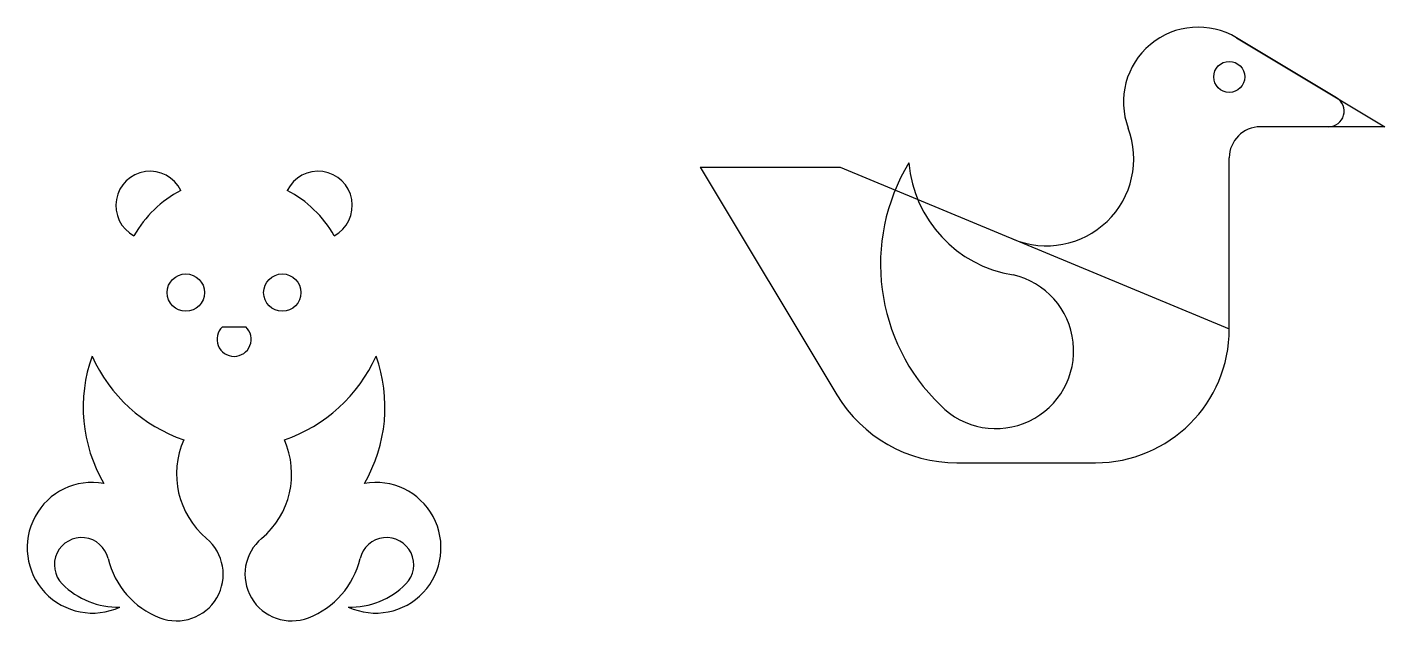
# Model space of a CAD drawing. Header units: millimetres. Extents: x 2474 to 3923, y 1364 to 1687.
# Drawn here: x 2473.8 to 2910.1, y 1363.6 to 1554.4 of the extents above; entities that cross this region are included whole.
import ezdxf

# ---------------------------------------------------------------- set-up
doc = ezdxf.new("R2010")
doc.units = ezdxf.units.MM

msp = doc.modelspace()

# ---------------------------------------------------------------- linework, layer by layer
for p, q in [((2894.595, 1531.726), (2862.425, 1551.02)), ((2862.425, 1551.02), (2910.081, 1522.438)), ((2910.081, 1522.438), (2870.081, 1522.438)), ((2860.081, 1457.438), (2860.081, 1512.438)), ((2690.081, 1509.438), (2735.081, 1509.438)), ((2690.081, 1509.438), (2733.973, 1436.286)), ((2735.081, 1509.438), (2860.081, 1457.438)), ((2536.483, 1458.138), (2544.033, 1458.138)), ((2772.56, 1414.438), (2817.081, 1414.438))]:
    msp.add_line(p, q)
for centre, radius in [((2860.081, 1538.438), 5), ((2524.758, 1469.138), 6), ((2555.758, 1469.138), 6)]:
    msp.add_circle(centre, radius)
for centre, radius, start, end in [((2850.081, 1530.438), 24, 59.04635, 200.55709), ((2892.023, 1527.438), 5, 270, 59.04635), ((2801.392, 1512.179), 28, 247.41269, 20.55709), ((2870.081, 1512.438), 10, 90, 180), ((2811.012, 1478.235), 63, 148.87592, 225.99582), ((2796.926, 1514.318), 40, 185.04552, 260.91605), ((2513.258, 1497.138), 11, 25.91883, 241.99792), ((2567.258, 1497.138), 11, 298.00208, 154.08117), ((2540.258, 1469.138), 37, 117.53797, 150.37878), ((2540.258, 1469.138), 37, 29.62122, 62.46203), ((2785.081, 1450.438), 25, 224.4857, 77.22107), ((2540.258, 1454.138), 5.5, 133.34176, 46.65824), ((2817.081, 1457.438), 43, 270, 0), ((2540.258, 1432.31), 48.5, 160.22563, 210.32611), ((2540.258, 1469.138), 50, 204.10462, 251.15156), ((2540.258, 1469.138), 50, 288.84844, 335.89538), ((2540.258, 1432.31), 48.5, 329.67389, 19.77437), ((2772.56, 1459.438), 45, 210.96376, 270), ((2548.758, 1410.81), 27, 155.93524, 229.9948), ((2531.758, 1410.81), 27, 310.0052, 24.06476), ((2494.758, 1387.138), 21, 80.0281, 294.80114), ((2585.758, 1387.138), 21, 245.19886, 99.9719), ((2491.258, 1381.638), 8.75, 13.26785, 224.67679), ((2521.758, 1378.638), 15, 249.02384, 49.9948), ((2558.758, 1378.638), 15, 130.0052, 290.97616), ((2589.258, 1381.638), 8.75, 315.32321, 166.73215), ((2526.054, 1389.843), 27, 193.26785, 249.02384), ((2554.462, 1389.843), 27, 290.97616, 346.73215), ((2502.813, 1393.064), 25, 224.67679, 271.72774), ((2577.703, 1393.064), 25, 268.27226, 315.32321)]:
    msp.add_arc(centre, radius, start, end)

doc.saveas('drawing.dxf')
